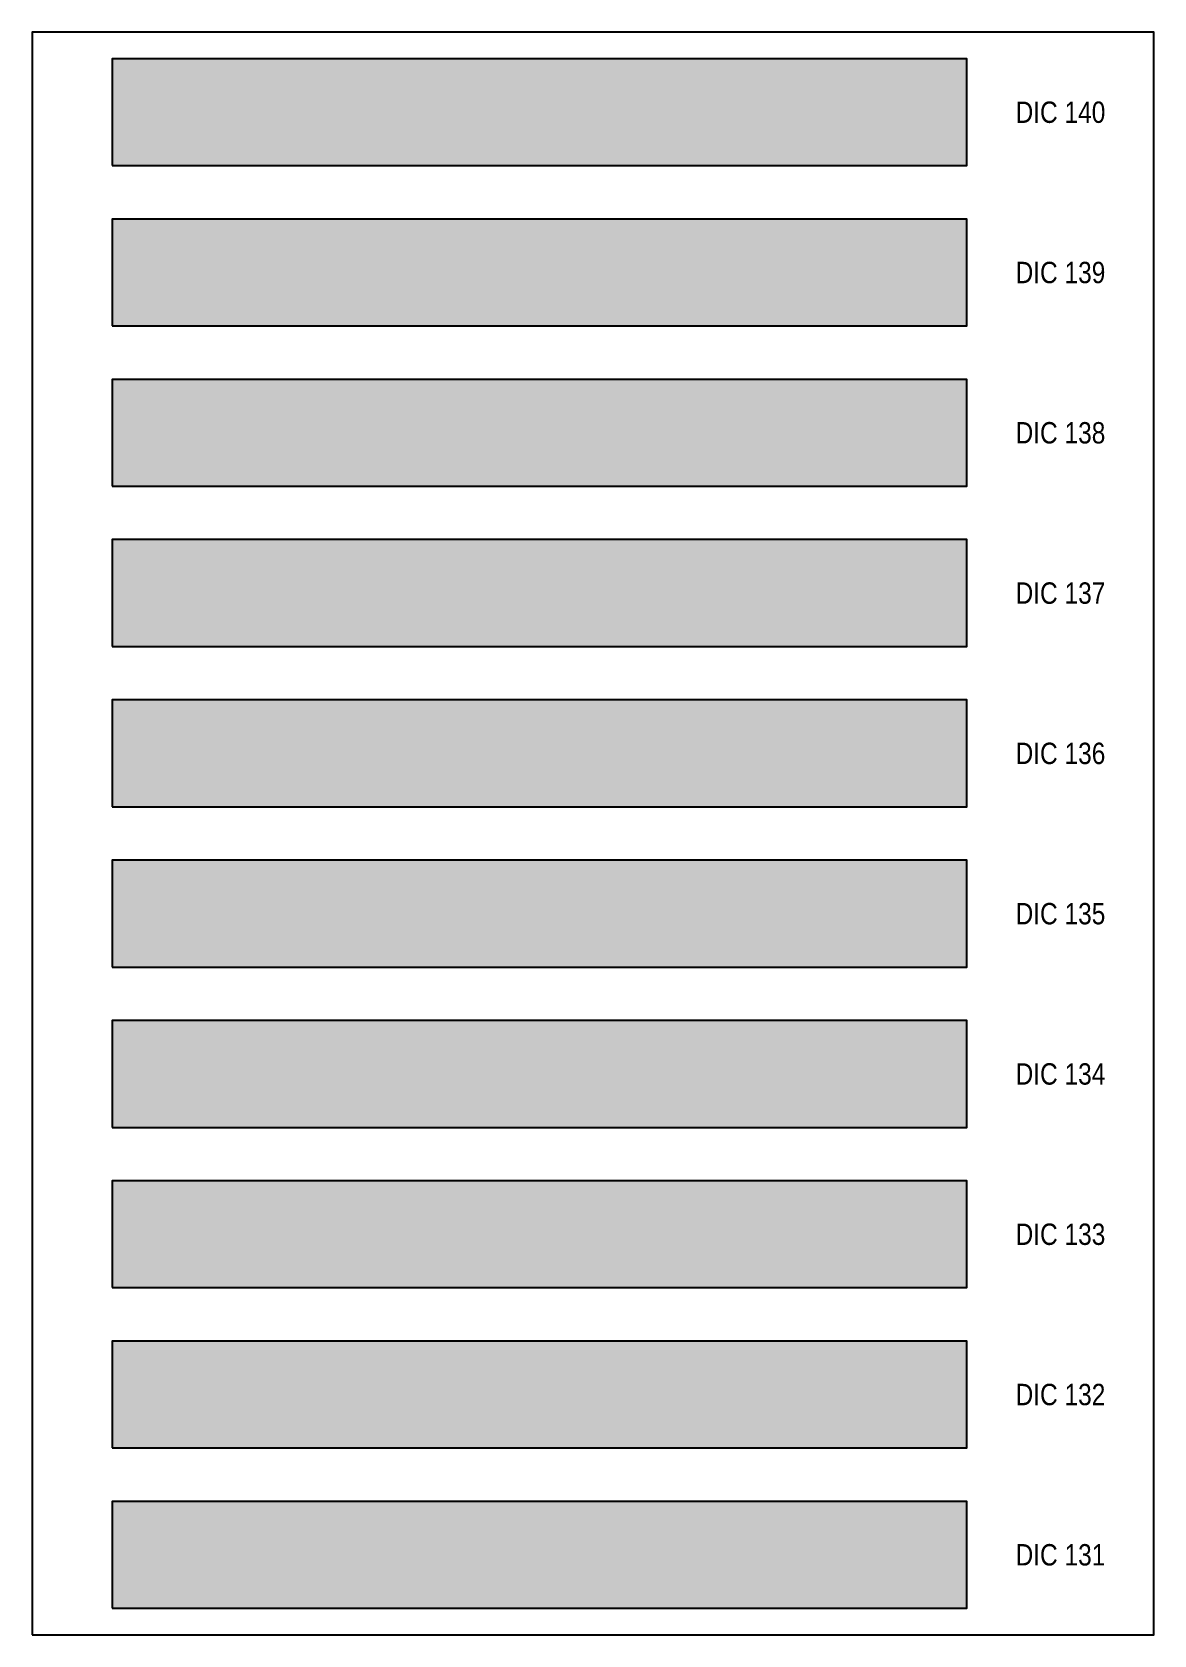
# Model space of a CAD drawing. Header units: millimetres. Extents: x -813692 to 807431, y 0 to 1813163.
# Drawn here: x 0 to 210, y 3900 to 4200 of the extents above; entities that cross this region are included whole.
import ezdxf
from ezdxf.enums import TextEntityAlignment as Align

# ---------------------------------------------------------------- set-up
doc = ezdxf.new("R2010")
doc.units = ezdxf.units.MM
doc.styles.get("Standard").update_dxf_attribs({"font": 'ARIALN.TTF'})

msp = doc.modelspace()

# ---------------------------------------------------------------- texts
at = {"layer": 'Defpoints', "color": 7, "ltscale": 100}
for s, p in [('DIC 140', (192.5, 4185)), ('DIC 140', (192.5, 4185)), ('DIC 139', (192.5, 4155)), ('DIC 139', (192.5, 4155)), ('DIC 138', (192.5, 4125)), ('DIC 138', (192.5, 4125)), ('DIC 137', (192.5, 4095)), ('DIC 137', (192.5, 4095)), ('DIC 136', (192.5, 4065)), ('DIC 136', (192.5, 4065)), ('DIC 135', (192.5, 4035)), ('DIC 135', (192.5, 4035)), ('DIC 134', (192.5, 4005)), ('DIC 134', (192.5, 4005)), ('DIC 133', (192.5, 3975)), ('DIC 133', (192.5, 3975)), ('DIC 132', (192.5, 3945)), ('DIC 132', (192.5, 3945)), ('DIC 131', (192.5, 3915)), ('DIC 131', (192.5, 3915))]:
    msp.add_text(s, height=4, dxfattribs=at).set_placement(p, align=Align.MIDDLE)

# ---------------------------------------------------------------- hatches: boundary and pattern name
at = {"layer": 'Defpoints', "ltscale": 100, "true_color": 0x0092d1}
msp.add_hatch(color=142, dxfattribs=at).paths.add_polyline_path([(15, 4175), (175, 4175), (175, 4195), (15, 4195)])
msp.add_hatch(color=142, dxfattribs=at).paths.add_polyline_path([(15, 4175), (175, 4175), (175, 4195), (15, 4195)])
at = {"layer": 'Defpoints', "ltscale": 100, "true_color": 0x0094c1}
msp.add_hatch(color=142, dxfattribs=at).paths.add_polyline_path([(15, 4145), (175, 4145), (175, 4165), (15, 4165)])
msp.add_hatch(color=142, dxfattribs=at).paths.add_polyline_path([(15, 4145), (175, 4145), (175, 4165), (15, 4165)])
at = {"layer": 'Defpoints', "ltscale": 100, "true_color": 0x009bbf}
msp.add_hatch(color=142, dxfattribs=at).paths.add_polyline_path([(15, 4115), (175, 4115), (175, 4135), (15, 4135)])
msp.add_hatch(color=142, dxfattribs=at).paths.add_polyline_path([(15, 4115), (175, 4115), (175, 4135), (15, 4135)])
at = {"layer": 'Defpoints', "ltscale": 100, "true_color": 0x00a8be}
msp.add_hatch(color=142, dxfattribs=at).paths.add_polyline_path([(15, 4085), (175, 4085), (175, 4105), (15, 4105)])
msp.add_hatch(color=142, dxfattribs=at).paths.add_polyline_path([(15, 4085), (175, 4085), (175, 4105), (15, 4105)])
at = {"layer": 'Defpoints', "ltscale": 100, "true_color": 0x00a6b4}
msp.add_hatch(color=142, dxfattribs=at).paths.add_polyline_path([(15, 4055), (175, 4055), (175, 4075), (15, 4075)])
msp.add_hatch(color=142, dxfattribs=at).paths.add_polyline_path([(15, 4055), (175, 4055), (175, 4075), (15, 4075)])
at = {"layer": 'Defpoints', "ltscale": 100, "true_color": 0x00a8ad}
msp.add_hatch(color=134, dxfattribs=at).paths.add_polyline_path([(15, 4025), (175, 4025), (175, 4045), (15, 4045)])
msp.add_hatch(color=134, dxfattribs=at).paths.add_polyline_path([(15, 4025), (175, 4025), (175, 4045), (15, 4045)])
at = {"layer": 'Defpoints', "ltscale": 100, "true_color": 0x00aea5}
msp.add_hatch(color=134, dxfattribs=at).paths.add_polyline_path([(15, 3995), (175, 3995), (175, 4015), (15, 4015)])
msp.add_hatch(color=134, dxfattribs=at).paths.add_polyline_path([(15, 3995), (175, 3995), (175, 4015), (15, 4015)])
at = {"layer": 'Defpoints', "ltscale": 100, "true_color": 0x00baa5}
msp.add_hatch(color=122, dxfattribs=at).paths.add_polyline_path([(15, 3965), (175, 3965), (175, 3985), (15, 3985)])
msp.add_hatch(color=122, dxfattribs=at).paths.add_polyline_path([(15, 3965), (175, 3965), (175, 3985), (15, 3985)])
at = {"layer": 'Defpoints', "ltscale": 100, "true_color": 0x00bb85}
msp.add_hatch(color=122, dxfattribs=at).paths.add_polyline_path([(15, 3935), (175, 3935), (175, 3955), (15, 3955)])
msp.add_hatch(color=122, dxfattribs=at).paths.add_polyline_path([(15, 3935), (175, 3935), (175, 3955), (15, 3955)])
at = {"layer": 'Defpoints', "ltscale": 100, "true_color": 0x00ba61}
msp.add_hatch(color=112, dxfattribs=at).paths.add_polyline_path([(15, 3905), (175, 3905), (175, 3925), (15, 3925)])
msp.add_hatch(color=112, dxfattribs=at).paths.add_polyline_path([(15, 3905), (175, 3905), (175, 3925), (15, 3925)])

# ---------------------------------------------------------------- linework, layer by layer
at = {"layer": 'Defpoints', "color": 7, "ltscale": 100}
msp.add_lwpolyline([(0, 3900), (210, 3900), (210, 4200), (0, 4200)], close=True, dxfattribs=at)
msp.add_lwpolyline([(0, 3900), (210, 3900), (210, 4200), (0, 4200)], close=True, dxfattribs=at)
at = {"layer": 'Defpoints', "color": 142, "ltscale": 100, "true_color": 0x0092d1}
msp.add_lwpolyline([(15, 4175), (175, 4175), (175, 4195), (15, 4195)], close=True, dxfattribs=at)
msp.add_lwpolyline([(15, 4175), (175, 4175), (175, 4195), (15, 4195)], close=True, dxfattribs=at)
at = {"layer": 'Defpoints', "color": 142, "ltscale": 100, "true_color": 0x0094c1}
msp.add_lwpolyline([(15, 4145), (175, 4145), (175, 4165), (15, 4165)], close=True, dxfattribs=at)
msp.add_lwpolyline([(15, 4145), (175, 4145), (175, 4165), (15, 4165)], close=True, dxfattribs=at)
at = {"layer": 'Defpoints', "color": 142, "ltscale": 100, "true_color": 0x009bbf}
msp.add_lwpolyline([(15, 4115), (175, 4115), (175, 4135), (15, 4135)], close=True, dxfattribs=at)
msp.add_lwpolyline([(15, 4115), (175, 4115), (175, 4135), (15, 4135)], close=True, dxfattribs=at)
at = {"layer": 'Defpoints', "color": 142, "ltscale": 100, "true_color": 0x00a8be}
msp.add_lwpolyline([(15, 4085), (175, 4085), (175, 4105), (15, 4105)], close=True, dxfattribs=at)
msp.add_lwpolyline([(15, 4085), (175, 4085), (175, 4105), (15, 4105)], close=True, dxfattribs=at)
at = {"layer": 'Defpoints', "color": 142, "ltscale": 100, "true_color": 0x00a6b4}
msp.add_lwpolyline([(15, 4055), (175, 4055), (175, 4075), (15, 4075)], close=True, dxfattribs=at)
msp.add_lwpolyline([(15, 4055), (175, 4055), (175, 4075), (15, 4075)], close=True, dxfattribs=at)
at = {"layer": 'Defpoints', "color": 134, "ltscale": 100, "true_color": 0x00a8ad}
msp.add_lwpolyline([(15, 4025), (175, 4025), (175, 4045), (15, 4045)], close=True, dxfattribs=at)
msp.add_lwpolyline([(15, 4025), (175, 4025), (175, 4045), (15, 4045)], close=True, dxfattribs=at)
at = {"layer": 'Defpoints', "color": 134, "ltscale": 100, "true_color": 0x00aea5}
msp.add_lwpolyline([(15, 3995), (175, 3995), (175, 4015), (15, 4015)], close=True, dxfattribs=at)
msp.add_lwpolyline([(15, 3995), (175, 3995), (175, 4015), (15, 4015)], close=True, dxfattribs=at)
at = {"layer": 'Defpoints', "color": 122, "ltscale": 100, "true_color": 0x00baa5}
msp.add_lwpolyline([(15, 3965), (175, 3965), (175, 3985), (15, 3985)], close=True, dxfattribs=at)
msp.add_lwpolyline([(15, 3965), (175, 3965), (175, 3985), (15, 3985)], close=True, dxfattribs=at)
at = {"layer": 'Defpoints', "color": 122, "ltscale": 100, "true_color": 0x00bb85}
msp.add_lwpolyline([(15, 3935), (175, 3935), (175, 3955), (15, 3955)], close=True, dxfattribs=at)
msp.add_lwpolyline([(15, 3935), (175, 3935), (175, 3955), (15, 3955)], close=True, dxfattribs=at)
at = {"layer": 'Defpoints', "color": 112, "ltscale": 100, "true_color": 0x00ba61}
msp.add_lwpolyline([(15, 3905), (175, 3905), (175, 3925), (15, 3925)], close=True, dxfattribs=at)
msp.add_lwpolyline([(15, 3905), (175, 3905), (175, 3925), (15, 3925)], close=True, dxfattribs=at)

msp.set_redraw_order([(e.dxf.handle, doc.entitydb.next_handle()) for e in msp.query("TEXT MTEXT ATTDEF DIMENSION ARC_DIMENSION")])  # texts and dimensions are drawn at this point

doc.saveas('drawing.dxf')
